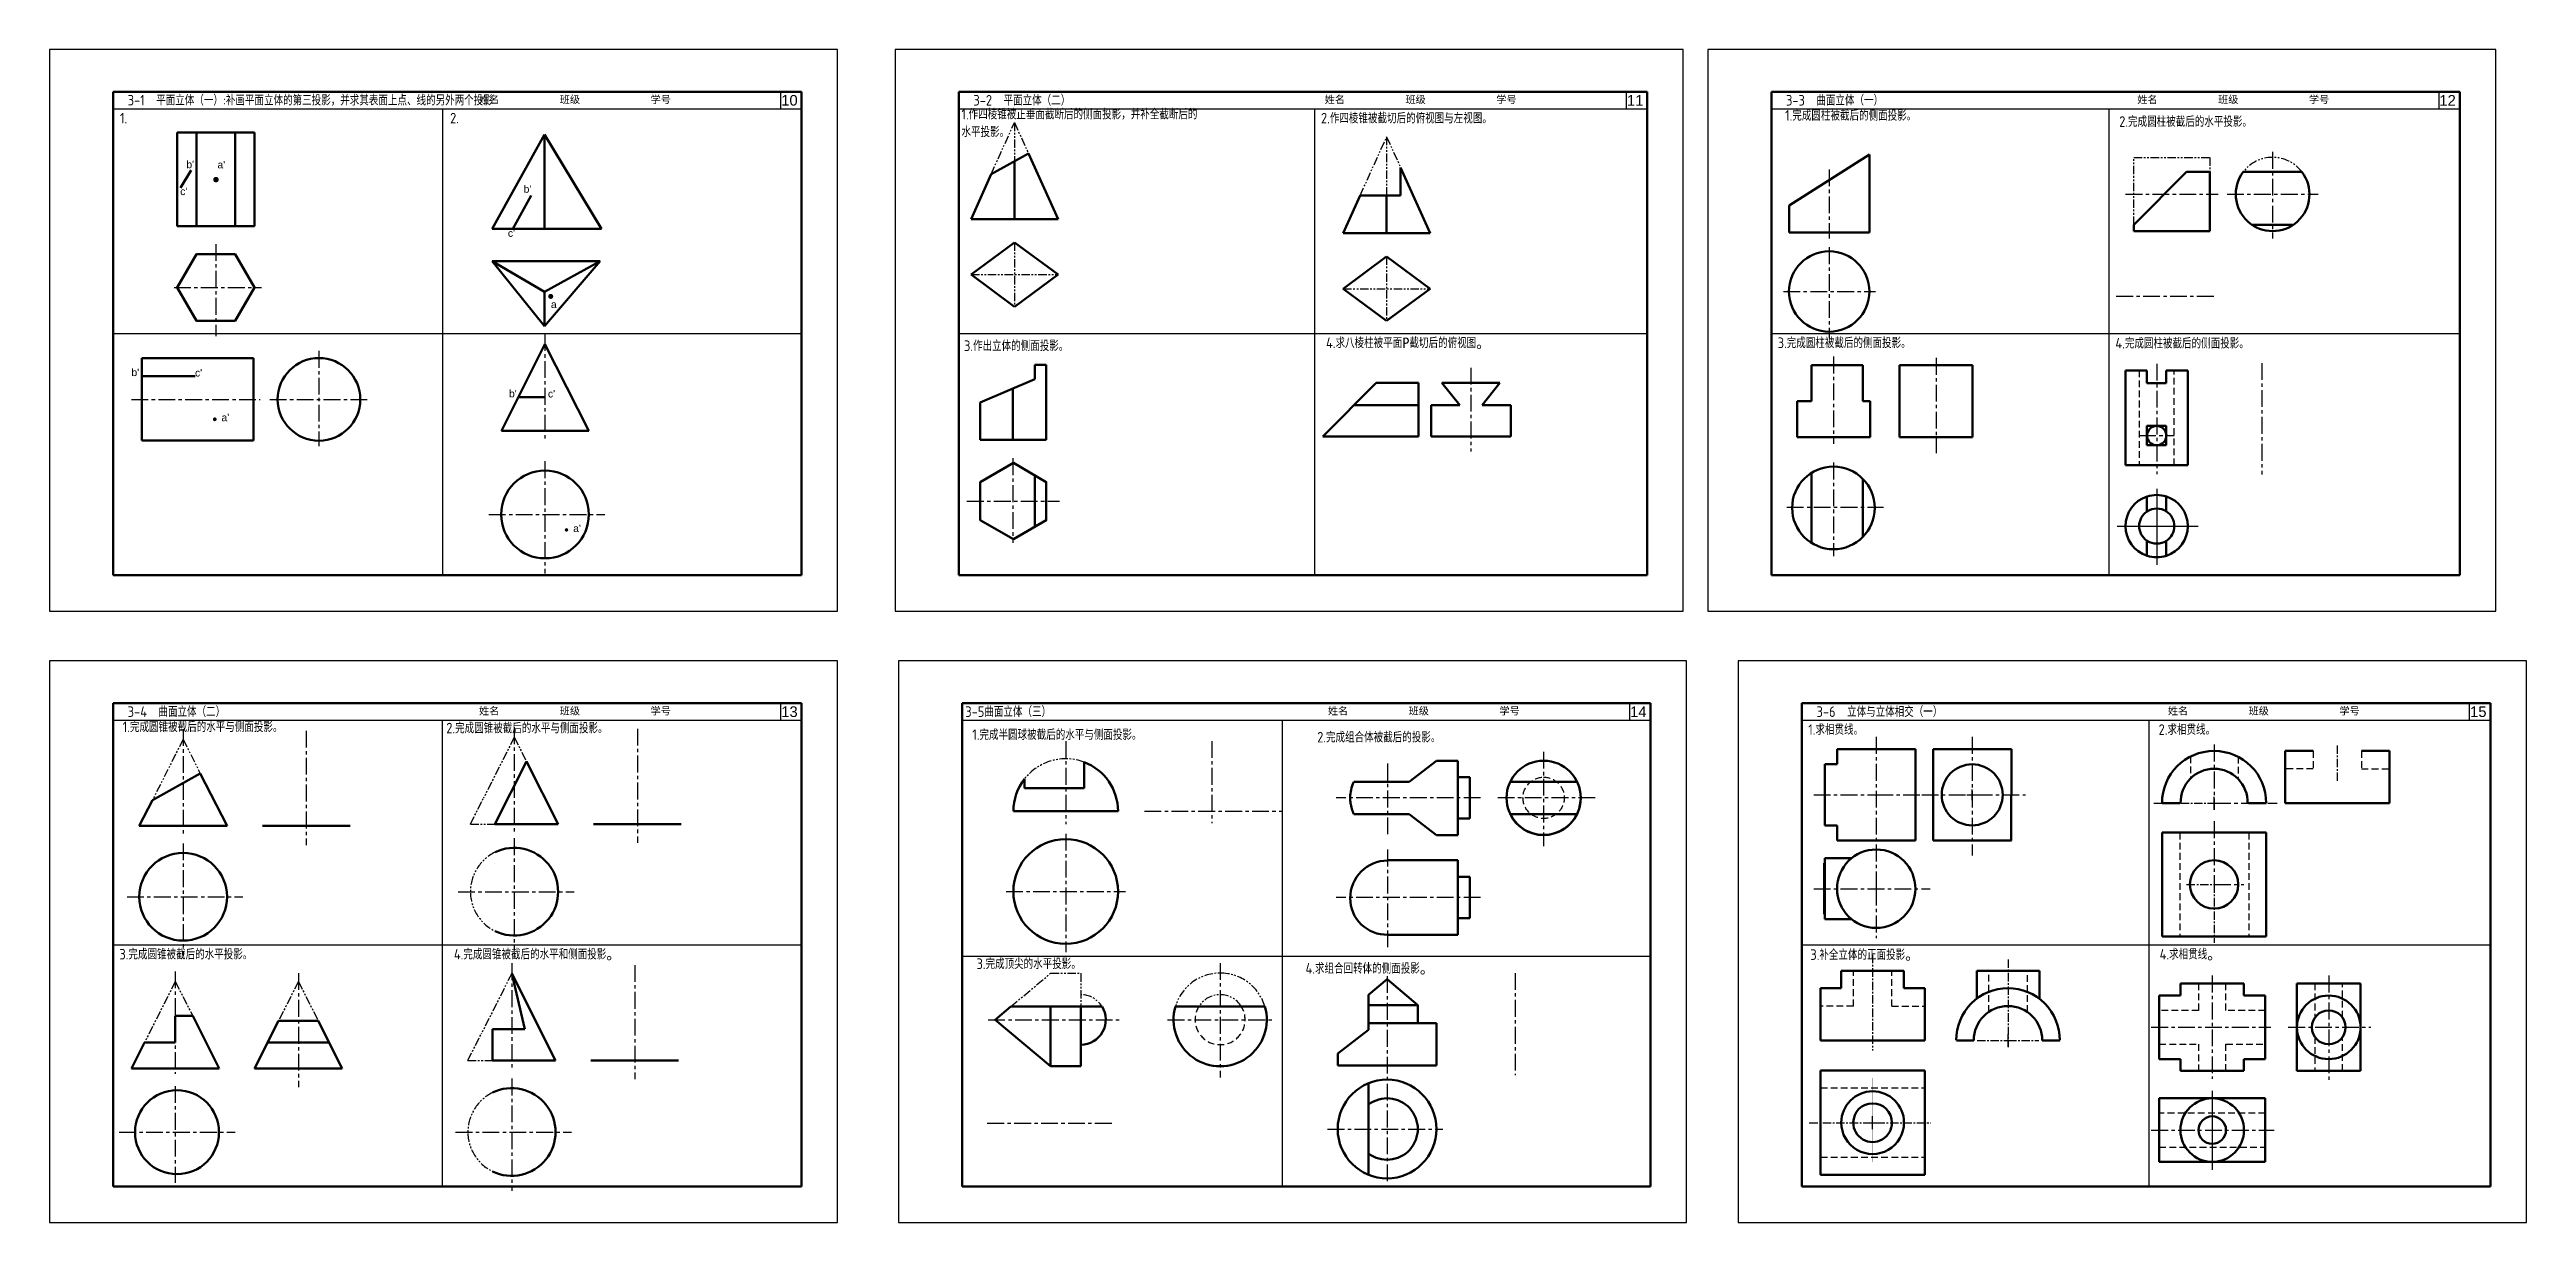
# Model space of a CAD drawing. Header units: millimetres. Extents: x 409 to 1578, y -880 to -20.
# Drawn here: x 409 to 1578, y -573 to -20 of the extents above; entities that cross this region are included whole.
import ezdxf
from ezdxf.lldxf.tags import DXFTag

# ---------------------------------------------------------------- set-up
doc = ezdxf.new("R2010")
doc.units = ezdxf.units.MM
doc.header["$LTSCALE"] = 0.25
for name, pattern in [('CENTER', [50.8, 31.75, -6.35, 6.35, -6.35]), ('DASHED', [19.05, 12.7, -6.35]), ('HIDDEN2', [0.1875, 0.125, -0.0625]), ('PHANTOM2', [31.75, 15.875, -3.175, 3.175, -3.175, 3.175, -3.175])]:
    doc.linetypes.add(name, pattern=pattern)
doc.layers.get('0').update_dxf_attribs({"lineweight": 25})
for name, color, linetype, lineweight in [('01(csx)', 7, 'Continuous', 50), ('02(xsx)', 7, 'Continuous', 25), ('04(xx)', 250, 'DASHED', 25), ('05(dhx)', 250, 'CENTER', 25), ('07(sdhx)', 250, 'PHANTOM2', 25), ('11(wz)', 7, 'Continuous', 25), ('粗实线', 250, 'Continuous', 50)]:
    doc.layers.add(name, color=color, linetype=linetype, lineweight=lineweight)
for name, color, linetype in [('CENTER', 250, 'CENTER'), ('P35-5', 7, 'Continuous'), ('P36-2', 7, 'Continuous'), ('图层1', 250, 'Continuous'), ('文字', 7, 'Continuous'), ('细实线', 7, 'Continuous')]:
    doc.layers.add(name, color=color, linetype=linetype)
doc.styles.get("Standard").update_dxf_attribs({"font": 'gbenor.shx', "bigfont": 'bigfont.shx'})
doc.styles.add('样式 1', font='arial.ttf', dxfattribs={"height": 5})
doc.styles.add('汉字', font='gbenor.shx', dxfattribs={"height": 5, "bigfont": 'gbcbig.shx'})
tags = doc.linetypes.add('CENTER2', pattern=[1.125, 0.75, -0.125, 0.125, -0.125]).pattern_tags.tags
tags[10:11] = [DXFTag(74, 4), DXFTag(75, 0), DXFTag(340, '0'), DXFTag(46, 0.0), DXFTag(50, 0.0), DXFTag(44, 0.0), DXFTag(45, 0.0)]
tags[8:9] = [DXFTag(74, 4), DXFTag(75, 0), DXFTag(340, '0'), DXFTag(46, 0.0), DXFTag(50, 0.0), DXFTag(44, 0.0), DXFTag(45, 0.0)]
tags[6:7] = [DXFTag(74, 4), DXFTag(75, 0), DXFTag(340, '0'), DXFTag(46, 0.0), DXFTag(50, 0.0), DXFTag(44, 0.0), DXFTag(45, 0.0)]
tags[4:5] = [DXFTag(74, 4), DXFTag(75, 0), DXFTag(340, '0'), DXFTag(46, 0.0), DXFTag(50, 0.0), DXFTag(44, 0.0), DXFTag(45, 0.0)]

msp = doc.modelspace()

# ---------------------------------------------------------------- texts
at = {"layer": '01(csx)', "char_height": 3.5, "attachment_point": 1}
for s, insert, width in [("{\\fArial|b0|i0|c0|p32;b'}", (473.6, -72.5), 10.369), ("{\\fArial|b0|i0|c0|p32;a'}", (488.3, -72.6), 5.054), ("{\\fArial|b0|i0|c0|p32;c'}", (470.7, -85.2), 5.054), ("{\\fArial|b0|i0|c0|p32;b'}", (632.8, -84.1), 6.318), ("{\\fArial|b0|i0|c0|p32;c'}", (625.4, -104.9), 6.318), ('{\\fArial|b0|i0|c0|p32;a}', (645.7, -138.5), 3.911), ("{\\fArial|b0|i0|c0|p32;b'}", (447.7, -170.6), 4.64), ("{\\fArial|b0|i0|c0|p32;c'}", (477.7, -170.8), 4.64), ("{\\fArial|b0|i0|c0|p32;b'}", (625.9, -180.6), 4.64), ("{\\fArial|b0|i0|c0|p32;c'}", (644.3, -180.7), 4.64), ("{\\fArial|b0|i0|c0|p32;a'}", (490.2, -191.9), 2.629), ("{\\fArial|b0|i0|c0|p32;a'}", (656.2, -244.2), 2.629)]:
    msp.add_mtext(s, dxfattribs=dict(at, insert=insert, width=width))
at = {"layer": '11(wz)', "char_height": 5, "style": '汉字'}
for s, insert, width, attachment_point in [('  3-1  平面立体（一）:补画平面立体的第三投影，并求其表面上点、线的另外两个投影', (440.5, -44), 313.5, 4), ('  3-2  平面立体（二）', (839.7, -44), 313.5, 4), ('  3-3  曲面立体（一）', (1223.3, -44), 313.5, 4), ('\\pt7,94.5;1.', (442.3, -49.9), 14.248, 1), ('\\pt7,94.5;2.', (598.1, -49.9), 14.248, 1), ('1.作四棱锥被正垂面截断后的侧面投影，并补全截断后的水平投影。', (839.5, -48), 113.958, 1), ('2.作四棱锥被截切后的俯视图与左视图。', (1009.2, -49.9), 102.516, 1), ('1.完成圆柱被截后的侧面投影。', (1228.3, -48.6), 102.516, 1), ('2.完成圆柱被截后的水平投影。', (1386, -51.5), 102.516, 1), ('3.作出立体的侧面投影。', (840.7, -157.3), 102.516, 1), ('4.求八棱柱被平面{\\fSimSun|b0|i0|c0|p2;P}截切后的俯视图{\\fFangSong_GB2312|b0|i0|c134|p32;。}', (1011.6, -155.9), 102.516, 1), ('3.完成圆柱被截后的侧面投影。', (1224.8, -155.9), 102.516, 1), ('4.完成圆柱被截后的侧面投影。', (1384.2, -156.1), 99.445, 1), ('\\pt7,94.5;1.完成圆锥被截后的水平与侧面投影。', (443.6, -337.1), 102.516, 1), ('  3-4  曲面立体（二）', (440.5, -332.5), 313.5, 4), ('2.完成圆锥被截后的水平与侧面投影。', (596.3, -337.7), 102.516, 1), ('3-5曲面立体（三）', (841.3, -332.5), 313.5, 4), ('1.求相贯线。', (1239.2, -338.4), 102.516, 1), ('  3-6  立体与立体相交（一）', (1237.7, -332.5), 313.5, 4), ('\\pt7,94.5;2.求相贯线。', (1404.6, -338.4), 102.516, 1), ('1.完成半圆球被截后的水平与侧面投影。', (844.6, -340.8), 102.516, 1), ('2.完成组合体被截后的投影。', (1007.4, -342), 102.516, 1), ('3.完成圆锥被截后的水平投影。', (442, -444.4), 102.516, 1), ('4.完成圆锥被截后的水平和侧面投影{\\fFangSong_GB2312|b0|i0|c134|p32;。}', (599.9, -444.4), 102.516, 1), ('3.补全立体的正面投影{\\fFangSong_GB2312|b0|i0|c134|p32;。}', (1240.2, -444.6), 102.516, 1), ('4.求相贯线{\\fFangSong_GB2312|b0|i0|c134|p32;。}', (1405.1, -444.4), 102.516, 1), ('\\pt7,94.5;3.完成顶尖的水平投影。', (846.6, -448.9), 102.516, 1), ('4.求组合回转体的侧面投影{\\fFangSong_GB2312|b0|i0|c134|p32;。}', (1001.9, -451.1), 102.516, 1)]:
    msp.add_mtext(s, dxfattribs=dict(at, insert=insert, width=width, attachment_point=attachment_point))
at = {"layer": '文字', "color": 7, "char_height": 3.5, "width": 313.5, "attachment_point": 4}
for insert in [(607, -43.8), (1006.2, -43.8), (1389.8, -43.8), (607, -332.3), (1007.7, -332.3), (1404.2, -332.3)]:
    msp.add_mtext('{\\fSimSun|b0|i0|c134|p2;  姓名            班级              学号}', dxfattribs=dict(at, insert=insert))
at = {"layer": '细实线', "color": 7, "ltscale": 0.3, "char_height": 5, "width": 10, "attachment_point": 5, "style": '样式 1'}
for s, insert in [('10', (758.3, -44)), ('11', (1157.5, -44)), ('12', (1541, -44)), ('13', (758.3, -332.5)), ('14', (1159, -332.5)), ('15', (1555.5, -332.5))]:
    msp.add_mtext(s, dxfattribs=dict(at, insert=insert))

# ---------------------------------------------------------------- hatches: boundary and pattern name
at = {"layer": '02(xsx)'}
h = msp.add_hatch(color=256, dxfattribs=at)
h.dxf.hatch_style = 1
h.paths.add_polyline_path([(486.3, -81.4, 1), (488.9, -81.4, 1)])
h = msp.add_hatch(color=256, dxfattribs=at)
h.dxf.hatch_style = 1
h.paths.add_polyline_path([(644.4, -136.5, 1), (646.8, -136.5, 1)])
h = msp.add_hatch(color=256, dxfattribs=at)
h.dxf.hatch_style = 1
h.paths.add_polyline_path([(486.1, -194.5, 1), (487.9, -194.5, 1)])
h = msp.add_hatch(color=256, dxfattribs=at)
h.dxf.hatch_style = 1
h.paths.add_polyline_path([(652.2, -246.7, 1), (653.9, -246.7, 1)])

# ---------------------------------------------------------------- linework, layer by layer
at = {"linetype": 'CENTER'}
for p, q in [((1403.7, -168.3), (1403.7, -220.4)), ((1453.3, -168), (1453.3, -220.6)), ((1395.4, -202.2), (1412, -202.2)), ((1040.7, -390.3), (1040.7, -356.7)), ((1114.3, -351.4), (1114.3, -395.9)), ((1084.5, -373.1), (1016.4, -373.1)), ((1138.7, -373.1), (1091.2, -373.1)), ((1040.7, -443.6), (1040.7, -396.4)), ((1084.5, -420.1), (1016.4, -420.1))]:
    msp.add_line(p, q, dxfattribs=at)
for p, q in [((1403.7, -227.3), (1403.7, -263.2)), ((1385, -244.9), (1423.2, -244.9))]:
    msp.add_line(p, q)
at = {"layer": '01(csx)'}
for p, q in [((439, -40), (439, -268)), ((764, -40), (439, -40)), ((764, -268), (764, -40)), ((838.2, -40), (838.2, -268)), ((1163.2, -40), (838.2, -40)), ((1163.2, -268), (1163.2, -40)), ((1221.8, -40), (1221.8, -268)), ((1546.8, -40), (1221.8, -40)), ((1546.8, -268), (1546.8, -40)), ((469.2, -59.1), (505.8, -59.1)), ((469.2, -103.4), (469.2, -59.1)), ((505.8, -59.1), (505.8, -103.4)), ((642.7, -60.1), (618, -104.6)), ((642.7, -60.1), (642.7, -104.6)), ((669.5, -104.6), (642.7, -60.1)), ((853.5, -78.8), (871.1, -69)), ((871.1, -69), (885.1, -100)), ((1268.1, -69.6), (1230.2, -93.6)), ((1268.1, -69.6), (1268.1, -106.4)), ((853.5, -78.8), (844, -100)), ((864.5, -72.6), (864.5, -100)), ((1046.8, -88.9), (1046.8, -75.7)), ((1046.8, -75.7), (1060.8, -106.7)), ((1392.9, -102.7), (1417.7, -77.8)), ((1417.7, -77.8), (1428.7, -77.8)), ((1428.7, -77.8), (1428.7, -105.7)), ((1444.5, -77.8), (1472.2, -77.8)), ((1027.7, -88.9), (1019.7, -106.7)), ((1027.7, -88.9), (1046.8, -88.9)), ((1040.2, -88.9), (1040.2, -106.7)), ((505.8, -103.4), (469.2, -103.4)), ((618, -104.6), (669.5, -104.6)), ((844, -100), (864.5, -100)), ((885.1, -100), (864.5, -100)), ((1230.2, -106.4), (1230.2, -93.6)), ((1392.9, -105.7), (1392.9, -102.7)), ((864.5, -111), (844, -126.2)), ((885.1, -126.2), (864.5, -111)), ((1019.7, -106.7), (1040.2, -106.7)), ((1060.8, -106.7), (1040.2, -106.7)), ((1268.1, -106.4), (1230.2, -106.4)), ((1428.7, -105.7), (1392.9, -105.7)), ((642.7, -134.3), (618, -119.9)), ((642.7, -150.5), (618, -119.9)), ((618, -119.9), (668.9, -119.9)), ((642.7, -134.3), (668.9, -119.9)), ((668.9, -119.9), (642.7, -150.5)), ((844, -126.2), (864.5, -141.4)), ((864.5, -141.4), (885.1, -126.2)), ((1040.2, -117.7), (1019.7, -132.9)), ((1060.8, -132.9), (1040.2, -117.7)), ((642.7, -134.3), (642.7, -150.5)), ((1019.7, -132.9), (1040.2, -148)), ((1040.2, -148), (1060.8, -132.9)), ((622.3, -200), (642.9, -159)), ((642.9, -159), (663.6, -200)), ((452.6, -165.6), (505.3, -165.6)), ((505.3, -165.6), (505.3, -204.5)), ((874.1, -168.8), (874.1, -175.5)), ((874.1, -168.8), (879.5, -168.8)), ((879.5, -168.8), (879.5, -204.2)), ((1240.7, -185.9), (1240.7, -168.9)), ((1240.7, -168.9), (1264.9, -168.9)), ((1282.3, -203), (1282.3, -168.9)), ((1282.3, -168.9), (1316.8, -168.9)), ((1316.8, -168.9), (1316.8, -203)), ((1389, -171.4), (1389, -216.2)), ((1399.1, -171.4), (1389, -171.4)), ((1399.1, -177.5), (1399.1, -171.4)), ((1408.2, -171.4), (1418.4, -171.4)), ((1408.2, -171.4), (1408.2, -177.5)), ((1418.4, -216.2), (1418.4, -171.4)), ((874.1, -175.5), (848.4, -186.5)), ((848.4, -204.2), (848.4, -186.5)), ((863.8, -204.2), (863.8, -179.9)), ((1233.9, -185.9), (1240.7, -185.9)), ((1233.9, -203), (1233.9, -185.9)), ((1264.9, -185.9), (1268.4, -185.9)), ((1268.4, -185.9), (1268.4, -203)), ((1408.2, -177.5), (1399.1, -177.5)), ((1399.1, -197.6), (1399.1, -206.7)), ((1408.2, -197.6), (1399.1, -197.6)), ((1408.2, -206.7), (1408.2, -197.6)), ((505.3, -204.5), (452.6, -204.5)), ((622.3, -200), (663.6, -200)), ((879.5, -204.2), (848.4, -204.2)), ((1233.9, -203), (1268.4, -203)), ((1282.3, -203), (1316.8, -203)), ((1399.1, -206.7), (1408.2, -206.7)), ((874.1, -221), (874.1, -245.2)), ((1240.7, -219.9), (1240.7, -252.7)), ((1389, -216.2), (1418.4, -216.2)), ((1399.1, -238), (1399.1, -231)), ((1408.2, -231), (1408.2, -238)), ((439, -268), (764, -268)), ((838.2, -268), (1163.2, -268)), ((1221.8, -268), (1546.8, -268)), ((439, -328.5), (439, -556.5)), ((764, -328.5), (439, -328.5)), ((764, -556.5), (764, -328.5)), ((839.8, -328.5), (839.8, -556.5)), ((1164.8, -328.5), (839.8, -328.5)), ((1164.8, -556.5), (1164.8, -328.5)), ((1236.2, -328.5), (1236.2, -556.5)), ((1561.2, -328.5), (1236.2, -328.5)), ((1561.2, -556.5), (1561.2, -328.5)), ((457.6, -374.2), (480.2, -361.7)), ((480.2, -361.7), (492.8, -386.4)), ((619.3, -385.5), (634.2, -356)), ((634.2, -356), (649.1, -385.5)), ((897.4, -368.6), (897.4, -356.3)), ((1050.8, -365.5), (1063.8, -355.6)), ((869.3, -364.2), (869.3, -368.6)), ((1024.7, -365.5), (1040.9, -365.5)), ((1040.9, -365.5), (1050.8, -365.5)), ((1098.5, -365.5), (1130.4, -365.5)), ((451.4, -386.4), (457.6, -374.2)), ((619.3, -385.5), (649.1, -385.5)), ((665.8, -385.5), (707.2, -385.5)), ((864, -379.4), (913.4, -379.4)), ((1040.9, -380.8), (1024.7, -380.8)), ((1050.8, -380.8), (1040.9, -380.8)), ((1050.8, -380.8), (1063.8, -390.7)), ((1130.4, -380.8), (1098.5, -380.8)), ((451.4, -386.4), (492.8, -386.4)), ((509.5, -386.4), (550.9, -386.4)), ((633.4, -482.2), (627.2, -456)), ((627.2, -456), (647.9, -497)), ((468.4, -476), (476.6, -476)), ((468.4, -488.5), (468.4, -476)), ((476.6, -476), (489.1, -500.8)), ((505.8, -500.8), (517.1, -478.4)), ((517.1, -478.4), (535.9, -478.4)), ((535.9, -478.4), (547.2, -500.8)), ((862.8, -471.6), (855.4, -477.8)), ((855.4, -477.8), (881.6, -499.8)), ((905.9, -471.6), (862.8, -471.6)), ((881.6, -499.8), (881.6, -471.6)), ((895.8, -471.6), (895.8, -499.8)), ((940.5, -471.6), (982.6, -471.6)), ((447.7, -500.8), (453.9, -488.5)), ((453.9, -488.5), (468.4, -488.5)), ((512, -488.5), (541, -488.5)), ((618.1, -482.2), (633.4, -482.2)), ((618.1, -497), (618.1, -482.2)), ((447.7, -500.8), (489.1, -500.8)), ((505.8, -500.8), (547.2, -500.8)), ((618.1, -497), (647.9, -497)), ((664.6, -497), (706, -497)), ((895.8, -499.8), (881.6, -499.8)), ((439, -556.5), (764, -556.5)), ((839.8, -556.5), (1164.8, -556.5)), ((1236.2, -556.5), (1561.2, -556.5))]:
    msp.add_line(p, q, dxfattribs=at)
at = {"layer": '01(csx)', "color": 1}
for p, q in [((1448.5, -102.7), (1468.3, -102.7)), ((1264.9, -185.9), (1264.9, -168.9)), ((1264.9, -222.6), (1264.9, -250.1)), ((869.3, -368.6), (897.4, -368.6))]:
    msp.add_line(p, q, dxfattribs=at)
at = {"layer": '01(csx)', "ltscale": 0.15}
for p, q in [((1289.8, -350.2), (1252.8, -350.2)), ((1252.8, -350.2), (1252.8, -357.3)), ((1289.8, -350.2), (1289.8, -393.2)), ((1289.8, -393.2), (1289.8, -350.2)), ((1298.1, -350.2), (1298.1, -393.2)), ((1335.1, -350.2), (1298.1, -350.2)), ((1298.1, -350.2), (1298.1, -393.2)), ((1335, -393.2), (1335.1, -350.2)), ((1252.8, -357.3), (1247, -357.3)), ((1247, -357.3), (1247, -386.1)), ((1406.2, -375.6), (1414.6, -375.6)), ((1447, -375.6), (1455.4, -375.6)), ((1247, -386.1), (1252.8, -386.1)), ((1252.8, -386.1), (1252.8, -393.2)), ((1289.8, -393.2), (1252.8, -393.2)), ((1252.8, -393.2), (1289.8, -393.2)), ((1335.1, -393.2), (1298.1, -393.2)), ((1298.1, -393.2), (1335, -393.2)), ((1406.2, -389.4), (1455.4, -389.4)), ((1406.2, -438.6), (1406.2, -389.4)), ((1455.4, -389.4), (1455.4, -438.6)), ((1246.8, -416), (1246.8, -404)), ((1259.7, -401.6), (1247, -401.6)), ((1247, -401.6), (1247, -430.4)), ((1246.8, -416), (1246.8, -428)), ((1247, -430.4), (1259.7, -430.4)), ((1349.7, -487.6), (1357.9, -487.6)), ((1245, -501.8), (1294.2, -501.8)), ((1294.2, -551), (1245, -551))]:
    msp.add_line(p, q, dxfattribs=at)
at = {"layer": '01(csx)', "ltscale": 0.5}
for p, q in [((1477.6, -351), (1464.4, -351)), ((1464.4, -351), (1464.4, -375.6)), ((1513.6, -351), (1500.4, -351)), ((1513.6, -375.6), (1513.6, -351)), ((1414.6, -375.6), (1406.2, -375.6)), ((1455.4, -375.6), (1447, -375.6)), ((1464.4, -375.6), (1513.6, -375.6)), ((1406.2, -389.4), (1406.2, -438.6)), ((1455.4, -438.6), (1455.4, -389.5)), ((1406.2, -438.6), (1455.4, -438.6)), ((1254.8, -463), (1254.8, -454.7)), ((1254.8, -454.7), (1284.4, -454.7)), ((1284.4, -454.7), (1284.4, -463)), ((1318.8, -467.9), (1318.8, -454.7)), ((1318.8, -454.7), (1348.4, -454.7)), ((1348.4, -454.7), (1348.4, -468.1)), ((1254.8, -463), (1245, -463)), ((1245, -463), (1245, -487.6)), ((1294.2, -463), (1284.4, -463)), ((1294.2, -487.6), (1294.2, -463)), ((1245, -487.6), (1294.2, -487.6)), ((1317.3, -487.6), (1309.2, -487.6)), ((1294.2, -501.8), (1245, -501.8)), ((1245, -501.8), (1245, -551)), ((1294.2, -551), (1294.2, -501.8)), ((1245, -551), (1294.2, -551))]:
    msp.add_line(p, q, dxfattribs=at)
at = {"layer": '01(csx)', "color": 7, "linetype": 'Continuous', "ltscale": 25.4}
for p, q in [((1414.9, -466.4), (1404.9, -466.4)), ((1404.9, -496.4), (1404.9, -466.4)), ((1444.9, -460.7), (1414.9, -460.7)), ((1414.9, -460.7), (1414.9, -466.4)), ((1444.9, -466.4), (1444.9, -460.7)), ((1454.9, -466.4), (1444.9, -466.4)), ((1454.9, -496.4), (1454.9, -466.4)), ((1499.9, -460.7), (1469.9, -460.7)), ((1469.9, -460.7), (1469.9, -481.4)), ((1499.9, -481.4), (1499.9, -460.7)), ((1469.9, -481.4), (1469.9, -502)), ((1499.9, -502), (1499.9, -481.4)), ((1404.9, -496.4), (1414.9, -496.4)), ((1414.9, -496.4), (1414.9, -502)), ((1444.9, -502), (1414.9, -502)), ((1444.9, -502), (1444.9, -496.4)), ((1444.9, -496.4), (1454.9, -496.4)), ((1499.9, -502), (1469.9, -502)), ((1429.9, -514.9), (1404.9, -514.9)), ((1404.9, -544.9), (1404.9, -514.9)), ((1454.9, -514.9), (1429.9, -514.9)), ((1454.9, -544.9), (1454.9, -514.9)), ((1404.9, -544.9), (1429.9, -544.9)), ((1429.9, -544.9), (1454.9, -544.9))]:
    msp.add_line(p, q, dxfattribs=at)
at = {"layer": '01(csx)'}
for points in [[(505.8, -132.3), (496.6, -116.5), (478.4, -116.5), (469.2, -132.3), (478.4, -148.1), (496.6, -148.1)], [(864, -215.1), (848.4, -224.1), (848.4, -242.1), (864, -251), (879.5, -242.1), (879.5, -224.1)]]:
    msp.add_lwpolyline(points, close=True, dxfattribs=at)
for centre, radius in [((1249.1, -134.2), 19), ((536.2, -185.1), 19.5), ((1403.7, -202.2), 4.55), ((642.9, -239.4), 20.7), ((1251.1, -236.3), 19.5), ((888.7, -417.3), 24.7), ((472.1, -419.8), 20.7), ((469.2, -530.9), 19.8)]:
    msp.add_circle(centre, radius, dxfattribs=at)
at = {"layer": '01(csx)', "ltscale": 0.15}
for centre, radius in [((1271.3, -416), 18.5), ((1430.8, -414), 11.4)]:
    msp.add_circle(centre, radius, dxfattribs=at)
at = {"layer": '01(csx)', "color": 7, "linetype": 'Continuous', "ltscale": 25.4}
for centre, radius in [((1484.9, -481.4), 15), ((1484.9, -481.4), 7.98), ((1429.9, -529.9), 15), ((1429.9, -529.9), 6.5)]:
    msp.add_circle(centre, radius, dxfattribs=at)
at = {"layer": '01(csx)'}
for centre, radius, start, end in [((1458.4, -88.3), 17.4, 142.7627, 37.2373), ((1403.7, -244.9), 14.7, 108.0353, 251.9647), ((1403.7, -244.9), 14.7, 288.0353, 71.9647), ((1403.7, -244.9), 8.28, 123.3249, 236.6751), ((1403.7, -244.9), 8.28, 303.3249, 56.6751), ((888.7, -379.4), 24.7, 0, 69.3211), ((888.7, -379.4), 24.7, 141.7456, 180), ((628.4, -417.4), 20.7, 243.9686, 116.0314), ((1040.8, -420.5), 17.8, 90.1336, 179.9447), ((1040.2, -420.5), 17.2, 179.8479, 271.8547), ((961.6, -477.8), 22, 163.4998, 16.5002), ((627.2, -530.8), 20.7, 243.9686, 116.0314)]:
    msp.add_arc(centre, radius, start, end, dxfattribs=at)
at = {"layer": '01(csx)', "ltscale": 0.15}
for centre, radius, start, end in [((1316.6, -371.7), 14.4, 0, 180), ((1430.8, -375.6), 24.6, 0, 180), ((1316.6, -371.7), 14.4, 180, 0), ((1271.3, -416), 18.5, 0, 180), ((1271.3, -416), 18.5, 180, 0), ((1333.5, -487.6), 16.2, 0, 180)]:
    msp.add_arc(centre, radius, start, end, dxfattribs=at)
at = {"layer": '01(csx)', "ltscale": 0.5}
for centre, radius, start, end in [((1430.8, -375.2), 15.8, 90, 181.4059), ((1430.8, -375.2), 15.8, 358.5941, 90), ((1430.8, -414), 11.4, 270.1148, 89.8852), ((1333.5, -487.3), 24.4, 90, 180.5336), ((1333.5, -487.3), 24.4, 359.4664, 90), ((1269.6, -526.4), 14.8, 0.1148, 179.8852), ((1269.6, -526.4), 9.12, 0.1148, 179.8852), ((1269.6, -526.4), 14.8, 179.8852, 0.1148), ((1269.6, -526.4), 9.12, 179.8852, 0.1148)]:
    msp.add_arc(centre, radius, start, end, dxfattribs=at)
at = {"layer": '01(csx)'}
msp.add_ellipse((1114.3, -373.1), major_axis=(0, 17.5), ratio=0.999985, dxfattribs=at)
msp.add_ellipse((1114.4, -373), major_axis=(12.6, 12.5), ratio=0.992934, start_param=2.809833, end_param=5.039126, dxfattribs=at)
for points, knots in [([(1024.7, -365.5), (1024.1, -366.8), (1023.4, -369.1), (1022.9, -371.7), (1022.9, -373.1), (1022.9, -373.1)], [0, 0, 0, 0, 0.518373, 0.955248, 1, 1, 1, 1]), ([(1022.9, -373.1), (1022.9, -373.2), (1023, -374.1), (1023.1, -375.7), (1023.7, -378.4), (1024.3, -379.9), (1024.7, -380.8)], [0, 0, 0, 0, 0.033206, 0.309601, 0.660495, 1, 1, 1, 1])]:
    msp.add_open_spline(points, degree=3, knots=knots, dxfattribs=at)
at = {"layer": '02(xsx)'}
for p, q in [((754, -40), (754, -48)), ((1153.2, -40), (1153.2, -48)), ((1536.8, -40), (1536.8, -48)), ((439, -48), (764, -48)), ((594.6, -48), (594.6, -268)), ((838.2, -48), (1163.2, -48)), ((1006.2, -48), (1006.2, -268)), ((1221.8, -48), (1546.8, -48)), ((1381.1, -48), (1381.1, -268)), ((439, -154), (764, -154)), ((838.2, -154), (1163.2, -154)), ((1221.8, -154), (1546.8, -154)), ((439, -336.5), (764, -336.5)), ((594.4, -336.5), (594.4, -556.5)), ((754, -328.5), (754, -336.5)), ((839.8, -336.5), (1164.8, -336.5)), ((1154.8, -328.5), (1154.8, -336.5)), ((1236.2, -336.5), (1561.2, -336.5)), ((1400, -336.5), (1400, -556.5)), ((1551.2, -328.5), (1551.2, -336.5)), ((439, -442.5), (764, -442.5)), ((1236.2, -442.5), (1561.2, -442.5)), ((839.8, -447.9), (1164.8, -447.9))]:
    msp.add_line(p, q, dxfattribs=at)
at = {"layer": '04(xx)'}
for p, q in [((1395.4, -171.4), (1395.4, -216.2)), ((1412, -216.2), (1412, -171.4)), ((1419.7, -353.6), (1419.7, -363.8)), ((1442.1, -353.7), (1442.1, -363.5)), ((1477.6, -359.4), (1464.4, -359.4)), ((1477.6, -351), (1477.6, -359.4)), ((1500.4, -351), (1500.4, -359.4)), ((1500.4, -359.4), (1513.3, -359.4)), ((1414.6, -389.6), (1414.6, -438.6)), ((1447.2, -389.6), (1447.2, -438.6)), ((1260.5, -471.4), (1260.5, -454.7)), ((1278.7, -471.4), (1278.7, -454.7)), ((1324.5, -474.1), (1324.5, -454.7)), ((1342.7, -474.2), (1342.7, -454.7)), ((1423.4, -460.7), (1423.4, -473.4)), ((1436.4, -473.4), (1436.4, -460.7)), ((1478.4, -460.7), (1478.4, -476.8)), ((1491.4, -476.8), (1491.4, -460.7)), ((1260.5, -471.4), (1245, -471.4)), ((1278.7, -471.4), (1293.9, -471.4)), ((1423.4, -473.4), (1404.9, -473.4)), ((1454.9, -473.4), (1436.4, -473.4)), ((1404.9, -489.4), (1423.4, -489.4)), ((1423.4, -489.4), (1423.4, -502)), ((1436.4, -502), (1436.4, -489.4)), ((1436.4, -489.4), (1454.9, -489.4)), ((1478.4, -486), (1478.4, -502)), ((1491.4, -502), (1491.4, -486)), ((1245.1, -510), (1294.1, -510)), ((1454.9, -521.9), (1404.9, -521.9)), ((1245.1, -542.6), (1294.1, -542.6)), ((1404.9, -537.9), (1454.9, -537.9))]:
    msp.add_line(p, q, dxfattribs=at)
msp.add_arc((961.6, -477.8), 11.8, 148.2316, 31.7684, dxfattribs=at)
at = {"layer": '04(xx)', "lineweight": -3}
msp.add_ellipse((1114.3, -373.1), major_axis=(0, 9.74), ratio=0.999985, dxfattribs=at)
at = {"layer": '05(dhx)'}
for p, q in [((1458.4, -68.3), (1458.4, -109.2)), ((1249.1, -76.6), (1249.1, -109.2)), ((1389, -88.3), (1432.7, -88.3)), ((1436.9, -88.3), (1479.9, -88.3)), ((487.5, -111.8), (487.5, -155.3)), ((1249.1, -113.3), (1249.1, -156.2)), ((467.8, -132.3), (509.1, -132.3)), ((1227.5, -134.2), (1270.9, -134.2)), ((1384.6, -136.4), (1432, -136.4)), ((536.2, -162.2), (536.2, -207.1)), ((642.9, -154.3), (642.9, -203.6)), ((1251.1, -164.9), (1251.1, -206)), ((1299.6, -165.5), (1299.6, -210.5)), ((447.7, -185.1), (508.5, -185.1)), ((513, -185.1), (560.6, -185.1)), ((642.9, -214.3), (642.9, -267.2)), ((863.8, -212.9), (863.8, -252.8)), ((1251.1, -214.9), (1251.1, -259.1)), ((842.1, -233.1), (885.8, -233.1)), ((616.4, -239.4), (671.2, -239.4)), ((1229.1, -235.9), (1274.7, -235.9)), ((472.1, -340.7), (472.1, -390.1)), ((530.2, -341.5), (530.2, -395.4)), ((628.4, -339.8), (628.4, -389.1)), ((686.5, -340.5), (686.5, -394.4)), ((888.7, -346.3), (888.7, -385.5)), ((957.7, -346.3), (957.7, -385.1)), ((1271.3, -344.4), (1271.3, -416)), ((1316.6, -344.4), (1316.6, -400.4)), ((1430.8, -348), (1430.8, -378.7)), ((1241.8, -371.7), (1271.3, -371.7)), ((1271.3, -371.7), (1292.8, -371.7)), ((1292.8, -371.7), (1341.8, -371.7)), ((1314.1, -371.7), (1319.1, -371.7)), ((1316.6, -374.2), (1316.6, -369.2)), ((1430.8, -378.6), (1430.8, -372.6)), ((925.9, -379.4), (990.7, -379.4)), ((1430.8, -375.6), (1460.5, -375.6)), ((1430.8, -384.2), (1430.8, -414)), ((472.1, -394.6), (472.1, -447.6)), ((628.4, -392.2), (628.4, -445.1)), ((888.7, -390.1), (888.7, -445.9)), ((445.6, -419.8), (500.3, -419.8)), ((601.9, -417.4), (656.6, -417.4)), ((860.6, -417.3), (917, -417.3)), ((1241.8, -416), (1296.8, -416)), ((1268.8, -416), (1273.8, -416)), ((1271.3, -416), (1271.3, -439.4)), ((1430.8, -414), (1444.9, -414)), ((468.4, -455), (468.4, -503.3)), ((526.5, -455.8), (526.5, -509.7)), ((627.2, -451.2), (627.2, -500.6)), ((685.3, -452), (685.3, -505.9)), ((961.6, -451.1), (961.6, -505.1)), ((1100.8, -455.8), (1100.8, -504)), ((1040.4, -457.2), (1040.4, -555)), ((1429.9, -457), (1429.9, -505.7)), ((1484.9, -457), (1484.9, -507)), ((852.1, -477.8), (915.2, -477.8)), ((936.8, -477.8), (987.4, -477.8)), ((1333.5, -490.6), (1333.5, -484.6)), ((1401.1, -481.4), (1457.5, -481.4)), ((1465.8, -481.3), (1504.8, -481.3)), ((468.4, -509.1), (468.4, -554.8)), ((627.2, -505.6), (627.2, -558.6)), ((1269.6, -529.4), (1269.6, -523.4)), ((441.9, -530.9), (496.6, -530.9)), ((600.7, -530.8), (655.4, -530.8)), ((851.7, -526.7), (911.3, -526.7)), ((1012.3, -529.4), (1066.7, -529.4)), ((1266.6, -526.4), (1272.6, -526.4)), ((1401.1, -529.9), (1459.1, -529.9))]:
    msp.add_line(p, q, dxfattribs=at)
at = {"layer": '05(dhx)', "ltscale": 0.5}
for p, q in [((1488.9, -348.4), (1488.9, -365.7)), ((1402.3, -375.6), (1430.8, -375.6)), ((1417.8, -414), (1430.8, -414)), ((1430.8, -414), (1430.8, -441.5)), ((1269.5, -447.2), (1269.5, -492.4)), ((1333.5, -449.4), (1333.5, -490.7)), ((1318.9, -487.6), (1333.5, -487.6)), ((1333.5, -487.6), (1348, -487.6)), ((1239.7, -526.4), (1297.1, -526.4))]:
    msp.add_line(p, q, dxfattribs=at)
at = {"layer": '05(dhx)', "linetype": 'CENTER2'}
msp.add_line((1429.9, -511.3), (1429.9, -548.7), dxfattribs=at)
at = {"layer": '05(dhx)', "ltscale": 0.5, "const_width": 0.18}
msp.add_lwpolyline([(1269.5, -544.9), (1269.5, -505.3)], dxfattribs=at)
at = {"layer": '07(sdhx)'}
for p, q in [((853.5, -78.8), (864.5, -54.5)), ((864.5, -54.5), (864.5, -72.6)), ((864.5, -54.5), (871.1, -69)), ((1027.7, -88.9), (1040.2, -61.2)), ((1040.2, -61.2), (1046.8, -75.7)), ((1040.2, -61.2), (1040.2, -88.9)), ((1392.9, -70.9), (1428.7, -70.9)), ((1392.9, -102.7), (1392.9, -70.9)), ((1428.7, -70.9), (1428.7, -77.8)), ((864.5, -111), (864.5, -141.4)), ((844, -126.2), (885.1, -126.2)), ((1040.2, -117.7), (1040.2, -148)), ((1019.7, -132.9), (1060.8, -132.9)), ((472.1, -345.5), (457.6, -374.2)), ((472.1, -345.5), (480.2, -361.7)), ((628.4, -344.5), (613.9, -373.2)), ((628.4, -344.5), (634.2, -356)), ((634.2, -356), (636.6, -360.7)), ((607.7, -385.5), (613.9, -373.2)), ((607.7, -385.5), (619.3, -385.5)), ((619.3, -403.9), (619.3, -403.9)), ((627.2, -456), (612.7, -484.7)), ((862.8, -471.6), (881.6, -455.9)), ((881.6, -455.9), (895.8, -455.9)), ((895.8, -455.9), (895.8, -471.6)), ((468.4, -459.8), (453.9, -488.5)), ((468.4, -459.8), (476.6, -476)), ((526.5, -459.8), (517.1, -478.4)), ((526.5, -459.8), (535.9, -478.4)), ((633, -467.5), (635.4, -472.2)), ((606.5, -497), (612.7, -484.7)), ((606.5, -497), (618.1, -497)), ((618.1, -515.4), (618.1, -515.4))]:
    msp.add_line(p, q, dxfattribs=at)
for centre, radius, start, end in [((1458.4, -88.3), 17.4, 37.2373, 142.7627), ((888.7, -379.4), 24.7, 69.3211, 141.7456), ((628.4, -417.4), 20.7, 116.0314, 243.9686), ((961.6, -477.8), 22, 16.5002, 163.4998), ((895.8, -477.8), 11.8, 270, 90), ((961.6, -477.8), 11.8, 31.7684, 148.2316), ((627.2, -530.8), 20.7, 116.0314, 243.9686)]:
    msp.add_arc(centre, radius, start, end, dxfattribs=at)
at = {"layer": 'CENTER'}
msp.add_line((1080, -170.2), (1080, -209.7), dxfattribs=at)
at = {"layer": 'P35-5', "color": 7, "linetype": 'Continuous', "lineweight": 30}
msp.add_arc((1114.4, -373.1), 17.7, 154.3148, 205.6852, dxfattribs=at)
msp.add_ellipse((1114.4, -373.3), major_axis=(12.6, -12.5), ratio=0.992934, start_param=1.244059, end_param=3.473352, dxfattribs=at)
for points, knots in [([(1132.1, -373.1), (1132.1, -371.7), (1131.8, -369.2), (1131, -366.8), (1130.4, -365.5)], [0, 0, 0, 0, 0.500179, 1, 1, 1, 1]), ([(1130.4, -380.8), (1131, -379.6), (1131.8, -377.1), (1132.1, -374.7), (1132.1, -373.1)], [0, 0, 0, 0, 0.481555, 1, 1, 1, 1])]:
    msp.add_open_spline(points, degree=3, knots=knots, dxfattribs=at)
at = {"layer": 'P36-2', "color": 7}
for p, q in [((1399.1, -231), (1399.1, -231)), ((1408.2, -231), (1408.2, -231))]:
    msp.add_line(p, q, dxfattribs=at)
at = {"layer": '图层1', "color": 7, "linetype": 'HIDDEN2', "ltscale": 25.4}
for start, end in [(89.635, 96.4412), (173.5299, 180.9595)]:
    msp.add_arc((1429.9, -529.9), 6.5, start, end, dxfattribs=at)
at = {"layer": '粗实线'}
for p, q in [((478.4, -103.4), (478.4, -59.1)), ((496.6, -103.4), (496.6, -59.1)), ((470.9, -85.2), (475.9, -77)), ((627.8, -104.6), (636.4, -88.9)), ((618, -104.6), (627.8, -104.6)), ((452.6, -165.6), (452.6, -204.5)), ((452.6, -174.2), (477.7, -174.2)), ((630.3, -184.1), (642.9, -184.1)), ((1035.3, -177.3), (1010.1, -202.6)), ((1055.3, -177.3), (1035.3, -177.3)), ((1055.3, -202.6), (1055.3, -177.3)), ((1066.3, -177.3), (1080, -177.3)), ((1074.7, -187.9), (1066.3, -177.3)), ((1093.7, -177.3), (1080, -177.3)), ((1085.3, -187.9), (1093.7, -177.3)), ((1055.3, -187.9), (1024.7, -187.9)), ((1061.2, -187.9), (1061.2, -202.6)), ((1061.2, -187.9), (1074.7, -187.9)), ((1098.8, -187.9), (1085.3, -187.9)), ((1098.8, -187.9), (1098.8, -202.6)), ((1055.3, -202.6), (1010.1, -202.6)), ((1061.2, -202.6), (1080, -202.6)), ((1098.8, -202.6), (1080, -202.6)), ((1073.8, -355.6), (1063.7, -355.6)), ((1073.8, -355.6), (1073.8, -390.7)), ((1079.5, -363.4), (1073.8, -363.4)), ((1079.5, -363.4), (1079.5, -382.9)), ((1079.5, -382.9), (1073.8, -382.9)), ((1073.8, -390.7), (1063.8, -390.7)), ((1073.8, -402.6), (1040.7, -402.6)), ((1073.8, -402.6), (1073.8, -437.7)), ((1079.5, -410.4), (1073.8, -410.4)), ((1079.5, -410.4), (1079.5, -429.9)), ((1079.5, -429.9), (1073.8, -429.9)), ((1073.8, -437.7), (1040.7, -437.7)), ((1040.4, -458.7), (1031.7, -466.1)), ((1031.7, -466.1), (1031.7, -482.6)), ((1040.4, -458.7), (1054.9, -471)), ((1031.7, -471), (1054.9, -471)), ((1054.9, -471), (1054.9, -479.5)), ((1031.7, -482.6), (1017.1, -493.7)), ((1031.7, -479.5), (1054.9, -479.5)), ((1054.9, -479.5), (1063.7, -479.5)), ((1063.7, -479.5), (1063.7, -499.4)), ((1017.1, -493.7), (1017.1, -499.4)), ((1017.1, -499.4), (1040.4, -499.4)), ((1063.7, -499.4), (1040.4, -499.4)), ((1031.7, -507.8), (1031.7, -551))]:
    msp.add_line(p, q, dxfattribs=at)
at = {"layer": '粗实线', "color": 7}
for p, q in [((1399.1, -251.9), (1399.1, -258.9)), ((1408.2, -258.9), (1408.2, -251.9))]:
    msp.add_line(p, q, dxfattribs=at)
at = {"layer": '粗实线'}
msp.add_circle((1040.4, -529.4), 23.3, dxfattribs=at)
at = {"layer": '粗实线', "color": 7}
for radius, start, end in [(14.7, 71.9647, 108.0353), (8.28, 56.6751, 123.3249), (8.28, 236.6751, 303.3249), (14.7, 251.9647, 288.0353)]:
    msp.add_arc((1403.7, -244.9), radius, start, end, dxfattribs=at)
at = {"layer": '粗实线'}
for centre, radius, start, end in [((895.8, -477.8), 11.8, 270, 31.7684), ((1040.4, -529.4), 14.5, 232.7672, 127.2328)]:
    msp.add_arc(centre, radius, start, end, dxfattribs=at)
at = {"layer": '细实线', "color": 7}
for p, q in [((781, -20), (409, -20)), ((409, -20), (409, -285)), ((781, -285), (781, -20)), ((1180.2, -20), (808.2, -20)), ((808.2, -20), (808.2, -285)), ((1180.2, -285), (1180.2, -20)), ((1563.8, -20), (1191.8, -20)), ((1191.8, -20), (1191.8, -285)), ((1563.8, -285), (1563.8, -20)), ((409, -285), (781, -285)), ((808.2, -285), (1180.2, -285)), ((1191.8, -285), (1563.8, -285)), ((781, -308.5), (409, -308.5)), ((409, -308.5), (409, -573.5)), ((781, -573.5), (781, -308.5)), ((1181.8, -308.5), (809.8, -308.5)), ((809.8, -308.5), (809.8, -573.5)), ((1181.8, -573.5), (1181.8, -308.5)), ((1578.2, -308.5), (1206.2, -308.5)), ((1206.2, -308.5), (1206.2, -573.5)), ((1578.2, -573.5), (1578.2, -308.5)), ((409, -573.5), (781, -573.5)), ((809.8, -573.5), (1181.8, -573.5)), ((1206.2, -573.5), (1578.2, -573.5))]:
    msp.add_line(p, q, dxfattribs=at)
at = {"layer": '细实线'}
msp.add_line((990.9, -336.5), (990.9, -556.5), dxfattribs=at)

msp.set_redraw_order([(e.dxf.handle, doc.entitydb.next_handle()) for e in msp.query("TEXT MTEXT ATTDEF DIMENSION ARC_DIMENSION")])  # texts and dimensions are drawn at this point

doc.saveas('drawing.dxf')
